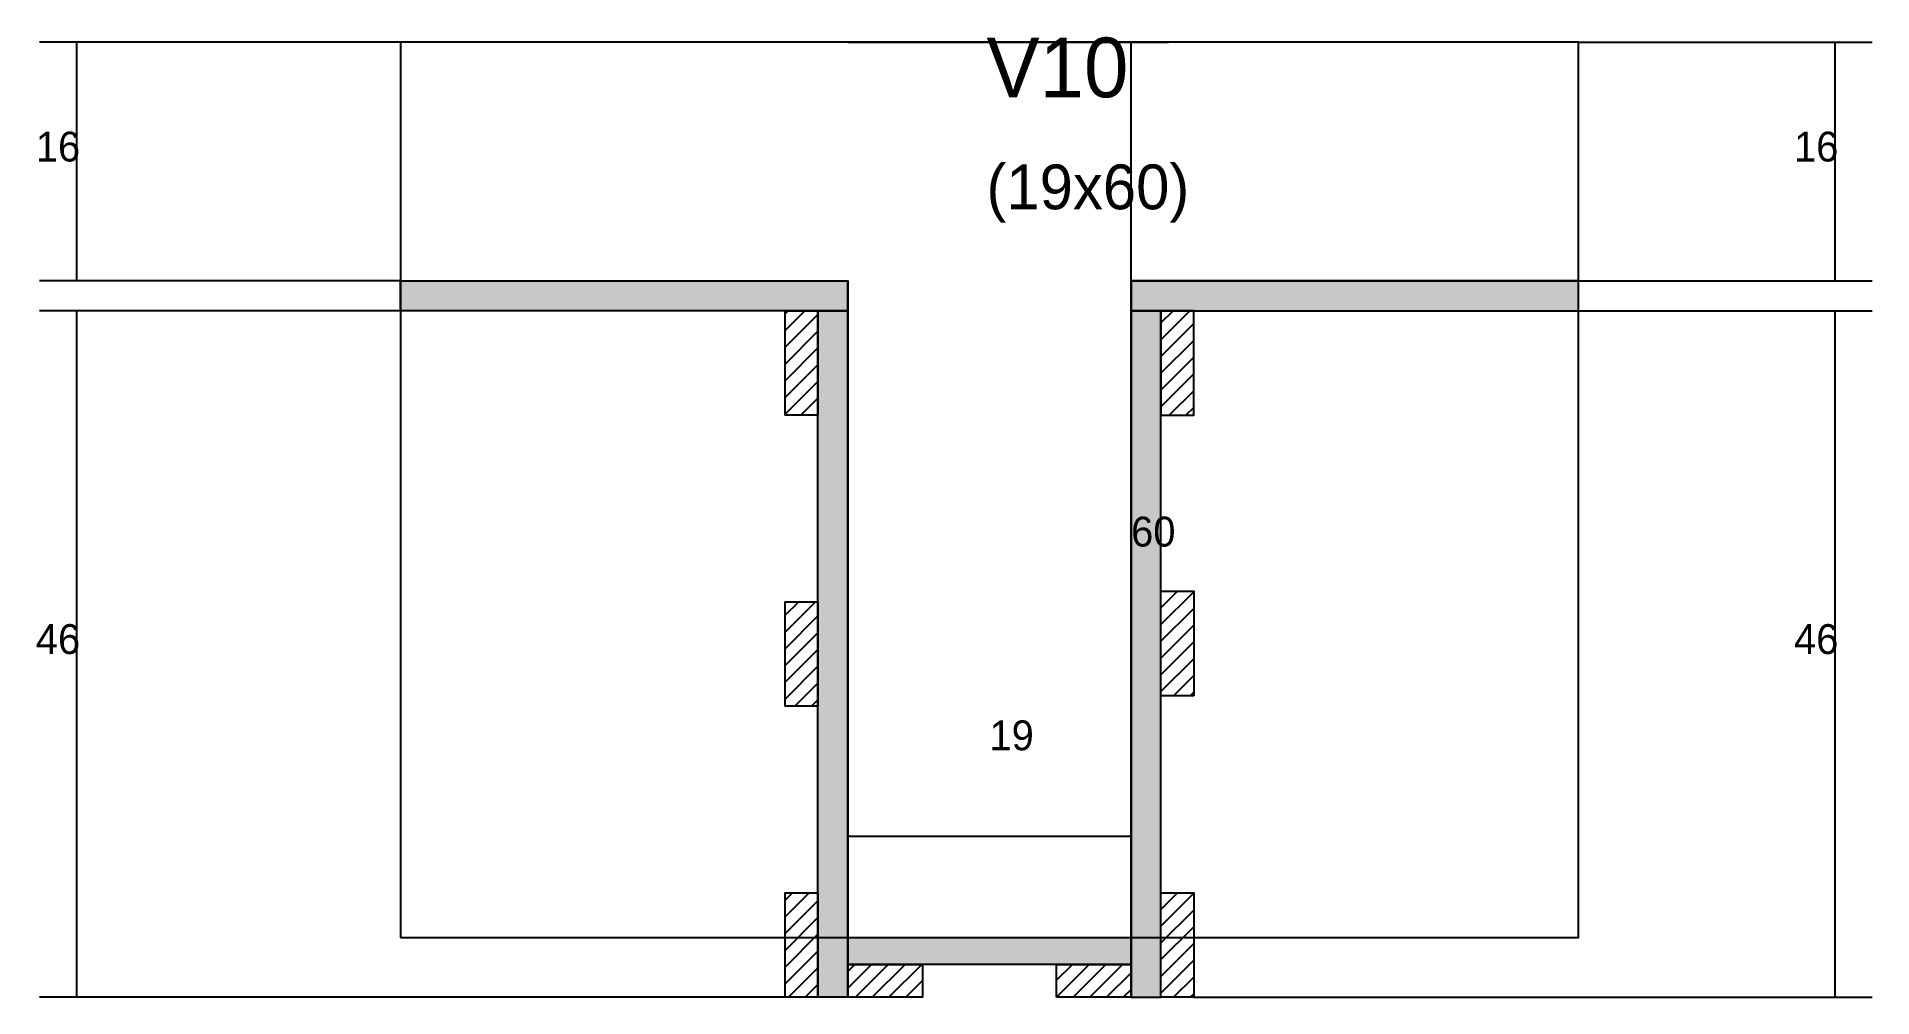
# Model space of a CAD drawing. Header units: metres. Extents: x -2848 to 21926, y -45195 to 1016.
# Drawn here: x 3072.6 to 3318.8, y -30915.6 to -30786.9 of the extents above; entities that cross this region are included whole.
import ezdxf

# ---------------------------------------------------------------- set-up
doc = ezdxf.new("R2010")
doc.units = ezdxf.units.M
for name, color, linetype in [('CONCRETO', 251, 'Continuous'), ('COTA', 4, 'Continuous'), ('Cota Seção (2x)', 4, 'Continuous'), ('Hachura', 253, 'Continuous'), ('Madeira', 126, 'Continuous'), ('Painéis', 200, 'Continuous'), ('Texto Seção', 7, 'Continuous')]:
    doc.layers.add(name, color=color, linetype=linetype)

msp = doc.modelspace()

# ---------------------------------------------------------------- texts
at = {"layer": 'COTA'}
for s, p in [('16', (3072.5, -30803.6)), ('16', (3308.3, -30803.6)), ('46', (3072.5, -30869.6)), ('46', (3308.3, -30869.6))]:
    msp.add_text(s, height=4, dxfattribs=at).set_placement(p)
at = {"layer": 'Cota Seção (2x)'}
for s, p in [('60', (3219.4, -30855.2)), ('19', (3200.4, -30882.5))]:
    msp.add_text(s, height=4, dxfattribs=at).set_placement(p)
at = {"layer": 'Texto Seção'}
for s, height, p in [('V10', 8, (3200, -30795)), ('(19x60)', 6, (3200, -30810))]:
    msp.add_text(s, height=height, dxfattribs=at).set_placement(p)

# ---------------------------------------------------------------- hatches: boundary and pattern name
at = {"layer": 'Hachura'}
h = msp.add_hatch(color=8, dxfattribs=at)
h.dxf.hatch_style = 1
h.paths.add_polyline_path([(3121.4, -30823.6), (3121.4, -30819.6), (3121.4, -30819.6), (3181.4, -30819.6), (3181.4, -30819.6), (3181.4, -30823.6), (3181.4, -30823.6), (3121.4, -30823.6)])
h = msp.add_hatch(color=8, dxfattribs=at)
h.dxf.hatch_style = 1
h.paths.add_polyline_path([(3279.4, -30823.6), (3279.4, -30819.6), (3279.4, -30819.6), (3219.4, -30819.6), (3219.4, -30819.6), (3219.4, -30823.6), (3219.4, -30823.6), (3279.4, -30823.6)])
h = msp.add_hatch(dxfattribs=at)
h.set_pattern_fill('ANSI31', scale=0.5)
h.paths.add_polyline_path([(3177.4, -30837.6), (3173, -30837.6), (3173, -30837.6), (3173, -30823.6), (3173, -30823.6), (3177.4, -30823.6), (3177.4, -30823.6), (3177.4, -30837.6)])
h = msp.add_hatch(color=8, dxfattribs=at)
h.dxf.hatch_style = 1
h.paths.add_polyline_path([(3177.4, -30823.6), (3181.4, -30823.6), (3181.4, -30823.6), (3181.4, -30915.6), (3181.4, -30915.6), (3177.4, -30915.6), (3177.4, -30915.6), (3177.4, -30823.6)])
h = msp.add_hatch(color=8, dxfattribs=at)
h.dxf.hatch_style = 1
h.paths.add_polyline_path([(3223.4, -30823.6), (3219.4, -30823.6), (3219.4, -30823.6), (3219.4, -30915.6), (3219.4, -30915.6), (3223.4, -30915.6), (3223.4, -30915.6), (3223.4, -30823.6)])
h = msp.add_hatch(dxfattribs=at)
h.set_pattern_fill('ANSI31', scale=0.5)
h.paths.add_polyline_path([(3227.8, -30823.6), (3223.4, -30823.6), (3223.4, -30823.6), (3223.4, -30837.6), (3223.4, -30837.6), (3227.8, -30837.6), (3227.8, -30837.6), (3227.8, -30823.6)])
h = msp.add_hatch(dxfattribs=at)
h.set_pattern_fill('ANSI31', scale=0.5)
h.paths.add_polyline_path([(3177.4, -30876.6), (3173, -30876.6), (3173, -30876.6), (3173, -30862.6), (3173, -30862.6), (3177.4, -30862.6), (3177.4, -30862.6), (3177.4, -30876.6)])
h = msp.add_hatch(dxfattribs=at)
h.set_pattern_fill('ANSI31', scale=0.5)
h.paths.add_polyline_path([(3227.8, -30875.2), (3223.4, -30875.2), (3223.4, -30875.2), (3223.4, -30861.2), (3223.4, -30861.2), (3227.8, -30861.2), (3227.8, -30861.2), (3227.8, -30875.2)])
h = msp.add_hatch(dxfattribs=at)
h.set_pattern_fill('ANSI31', scale=0.5)
h.paths.add_polyline_path([(3177.4, -30915.6), (3173, -30915.6), (3173, -30915.6), (3173, -30901.6), (3173, -30901.6), (3177.4, -30901.6), (3177.4, -30901.6), (3177.4, -30915.6)])
h = msp.add_hatch(dxfattribs=at)
h.set_pattern_fill('ANSI31', scale=0.5)
h.paths.add_polyline_path([(3227.8, -30915.6), (3223.4, -30915.6), (3223.4, -30915.6), (3223.4, -30901.6), (3223.4, -30901.6), (3227.8, -30901.6), (3227.8, -30901.6), (3227.8, -30915.6)])
h = msp.add_hatch(color=8, dxfattribs=at)
h.dxf.hatch_style = 1
h.paths.add_polyline_path([(3181.4, -30911.2), (3181.4, -30907.6), (3181.4, -30907.6), (3219.4, -30907.6), (3219.4, -30907.6), (3219.4, -30911.2), (3219.4, -30911.2), (3181.4, -30911.2)])
h = msp.add_hatch(dxfattribs=at)
h.set_pattern_fill('ANSI31', scale=0.5)
h.paths.add_polyline_path([(3181.4, -30915.6), (3181.4, -30911.2), (3181.4, -30911.2), (3191.4, -30911.2), (3191.4, -30911.2), (3191.4, -30915.6), (3191.4, -30915.6), (3181.4, -30915.6)])
h = msp.add_hatch(dxfattribs=at)
h.set_pattern_fill('ANSI31', scale=0.5)
h.paths.add_polyline_path([(3209.4, -30915.6), (3209.4, -30911.2), (3209.4, -30911.2), (3219.4, -30911.2), (3219.4, -30911.2), (3219.4, -30915.6), (3219.4, -30915.6), (3209.4, -30915.6)])

# ---------------------------------------------------------------- linework, layer by layer
at = {"layer": 'CONCRETO'}
for points in [[(3279.4, -30819.6), (3279.4, -30787.6), (3121.4, -30787.6), (3121.4, -30819.6), (3181.4, -30819.6), (3181.4, -30907.6), (3219.4, -30907.6), (3219.4, -30829.6), (3219.4, -30819.6)], [(3121.4, -30907.6), (3279.4, -30907.6), (3279.4, -30787.6), (3121.4, -30787.6)]]:
    msp.add_lwpolyline(points, close=True, dxfattribs=at)
at = {"layer": 'COTA'}
for p, q in [((3121.4, -30787.6), (3073, -30787.6)), ((3078, -30819.6), (3078, -30787.6)), ((3279.4, -30787.6), (3318.8, -30787.6)), ((3313.8, -30819.6), (3313.8, -30787.6)), ((3121.4, -30819.6), (3073, -30819.6)), ((3279.4, -30819.6), (3318.8, -30819.6)), ((3121.4, -30823.6), (3073, -30823.6)), ((3078, -30915.6), (3078, -30823.6)), ((3237.4, -30823.6), (3318.8, -30823.6)), ((3313.8, -30915.6), (3313.8, -30823.6)), ((3173, -30915.6), (3073, -30915.6)), ((3227.8, -30915.6), (3318.8, -30915.6))]:
    msp.add_line(p, q, dxfattribs=at)
at = {"layer": 'Cota Seção (2x)'}
for p, q in [((3181.4, -30787.6), (3224.4, -30787.6)), ((3219.4, -30907.6), (3219.4, -30787.6)), ((3181.4, -30907.6), (3181.4, -30889)), ((3219.4, -30907.6), (3219.4, -30889)), ((3181.4, -30894), (3219.4, -30894)), ((3181.4, -30907.6), (3224.4, -30907.6))]:
    msp.add_line(p, q, dxfattribs=at)
at = {"layer": 'Madeira'}
for points in [[(3177.4, -30837.6), (3173, -30837.6), (3173, -30823.6), (3177.4, -30823.6)], [(3227.8, -30823.6), (3223.4, -30823.6), (3223.4, -30837.6), (3227.8, -30837.6)], [(3177.4, -30876.6), (3173, -30876.6), (3173, -30862.6), (3177.4, -30862.6)], [(3227.8, -30875.2), (3223.4, -30875.2), (3223.4, -30861.2), (3227.8, -30861.2)], [(3177.4, -30915.6), (3173, -30915.6), (3173, -30901.6), (3177.4, -30901.6)], [(3227.8, -30915.6), (3223.4, -30915.6), (3223.4, -30901.6), (3227.8, -30901.6)], [(3181.4, -30915.6), (3181.4, -30911.2), (3191.4, -30911.2), (3191.4, -30915.6)], [(3209.4, -30915.6), (3209.4, -30911.2), (3219.4, -30911.2), (3219.4, -30915.6)]]:
    msp.add_lwpolyline(points, close=True, dxfattribs=at)
at = {"layer": 'Painéis'}
for p, q in [((3121.4, -30819.6), (3181.4, -30819.6)), ((3121.4, -30823.6), (3121.4, -30819.6)), ((3181.4, -30823.6), (3181.4, -30819.6)), ((3219.4, -30819.6), (3279.4, -30819.6)), ((3219.4, -30823.6), (3219.4, -30819.6)), ((3279.4, -30823.6), (3279.4, -30819.6)), ((3181.4, -30915.6), (3181.4, -30823.6)), ((3219.4, -30915.6), (3219.4, -30823.6)), ((3181.4, -30907.6), (3219.4, -30907.6)), ((3181.4, -30911.2), (3181.4, -30907.6)), ((3219.4, -30911.2), (3219.4, -30907.6))]:
    msp.add_line(p, q, dxfattribs=at)
for points in [[(3121.4, -30823.6), (3121.4, -30819.6), (3181.4, -30819.6), (3181.4, -30823.6)], [(3279.4, -30823.6), (3279.4, -30819.6), (3219.4, -30819.6), (3219.4, -30823.6)], [(3177.4, -30823.6), (3181.4, -30823.6), (3181.4, -30915.6), (3177.4, -30915.6)], [(3223.4, -30823.6), (3219.4, -30823.6), (3219.4, -30915.6), (3223.4, -30915.6)], [(3181.4, -30911.2), (3181.4, -30907.6), (3219.4, -30907.6), (3219.4, -30911.2)]]:
    msp.add_lwpolyline(points, close=True, dxfattribs=at)

msp.set_redraw_order([(e.dxf.handle, doc.entitydb.next_handle()) for e in msp.query("TEXT MTEXT ATTDEF DIMENSION ARC_DIMENSION")])  # texts and dimensions are drawn at this point

doc.saveas('drawing.dxf')
